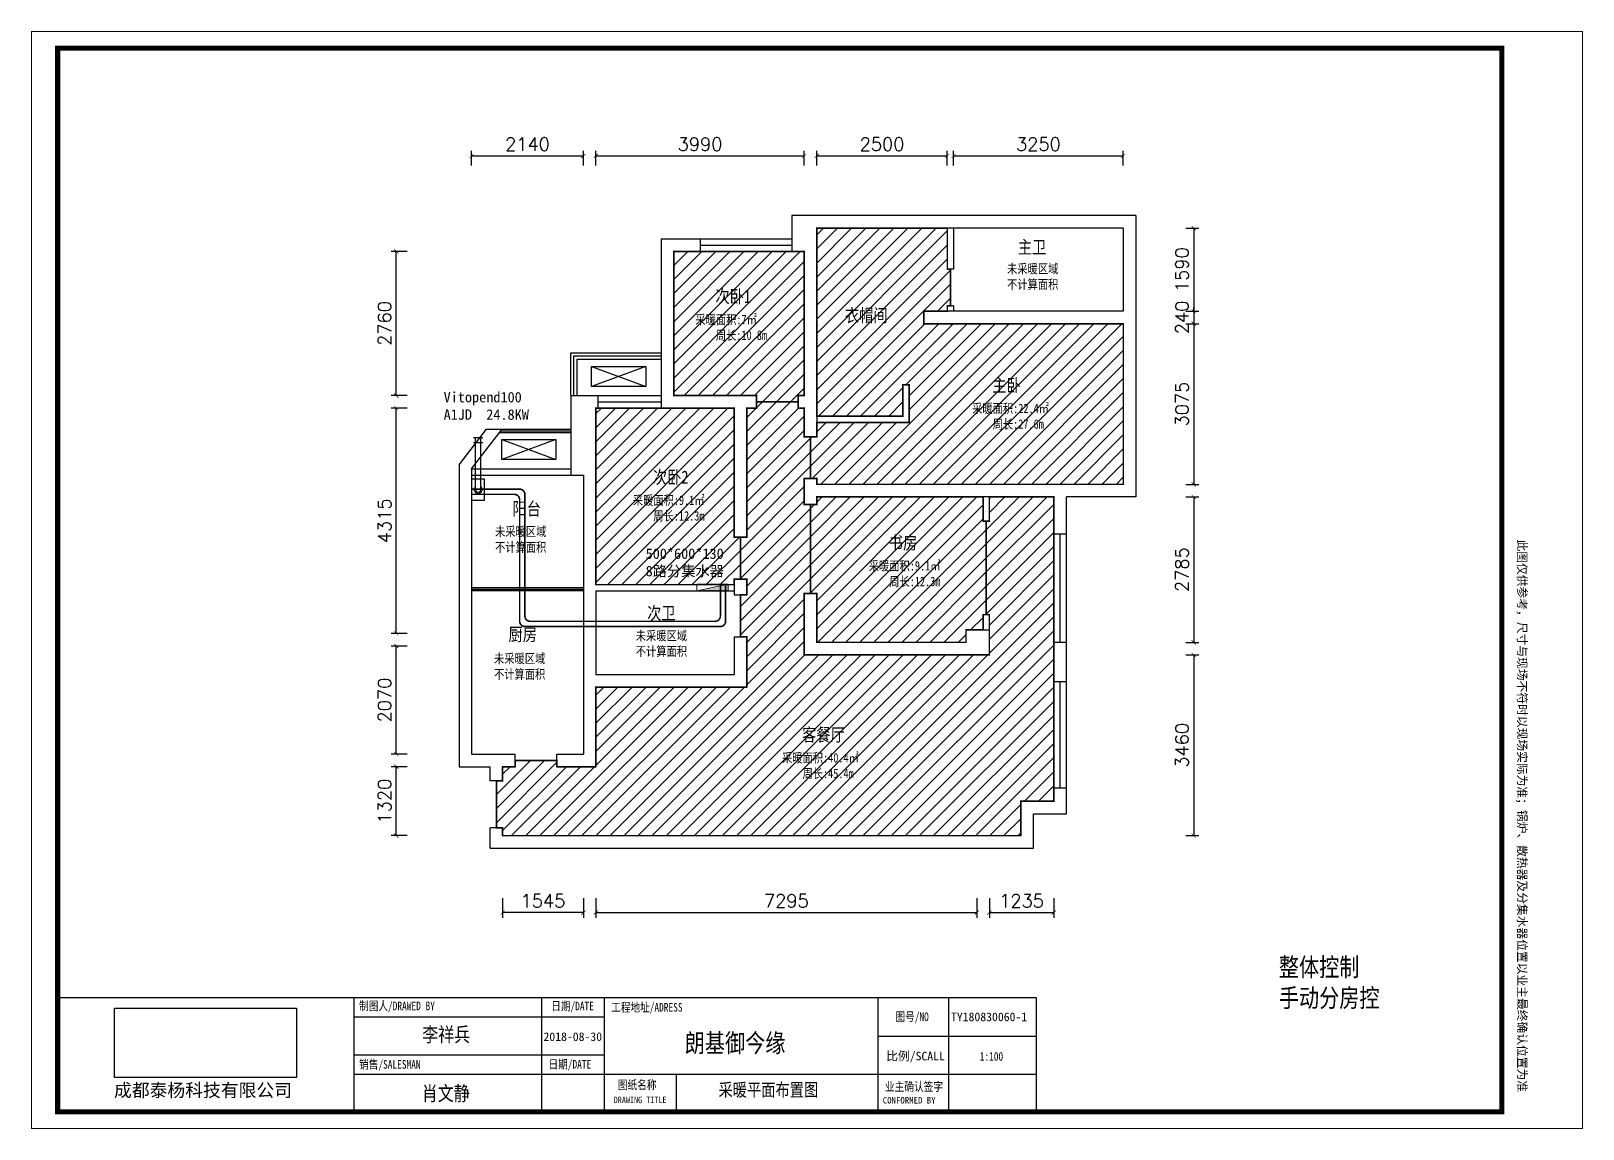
# Model space of a CAD drawing. Header units: millimetres. Extents: x -5096 to 255006, y -2833 to 77941.
# Drawn here: x 11856 to 41575, y 53968 to 74987 of the extents above; entities that cross this region are included whole.
import ezdxf

# ---------------------------------------------------------------- set-up
doc = ezdxf.new("R2010")
doc.units = ezdxf.units.MM
for name, color, linetype in [('PIPE-地暖', 1, 'Continuous'), ('主管', 1, 'Continuous'), ('墙体线', 8, 'Continuous'), ('边界保温带', 204, 'Continuous')]:
    doc.layers.add(name, color=color, linetype=linetype)
doc.layers.add('填充', color=7, linetype='Continuous', lineweight=9)
doc.layers.add('暖气片', color=1, linetype='Continuous', lineweight=5)
doc.styles.add('-宋体', font='', dxfattribs={"width": 0.8})
doc.styles.add('GS-标注', font='')
doc.styles.get("Standard").update_dxf_attribs({"font": 'txt', "bigfont": 'gbcbig.shx'})
doc.styles.add('宋体', font='simhei.ttf', dxfattribs={"width": 0.8})
doc.styles.get('-宋体').set_extended_font_data('SimSun')
doc.styles.get('GS-标注').set_extended_font_data('SimSun')
doc.dimstyles.get("Standard").update_dxf_attribs({"dimscale": 100, "dimtxt": 3.5, "dimasz": 1, "dimexe": 2.5, "dimexo": 3, "dimgap": 1.5, "dimtad": 1, "dimdec": 0, "dimzin": 0, "dimdsep": 46, "dimtxsty": 'Standard', "dimblk": 'ARCHTICK', "dimcen": 0.09, "dimadec": 0, "dimazin": 0, "dimtfac": 1, "dimtdec": 0, "dimtix": 1, "dimtmove": 2, "dimatfit": 3, "dimfxl": 0, "dimtolj": 1, "dimtzin": 0, "dimarcsym": 0})
picture_1 = doc.add_image_def('image1.png', size_in_pixel=(1086, 414))

msp = doc.modelspace()

# ---------------------------------------------------------------- texts
at = {"color": 0, "style": '-宋体'}
for s, insert, char_height, width, attachment_point in [('主卫', (30751.9, 70975.3), 250, 1005.731, 1), ('次卧1', (24961.9, 70031), 250, 1005.731, 1), ('采暖面积:7{\\fSimSun|b0|i0|c129|p2;㎡\\P    }周长:10.8m', (24577.6, 69554.3), 180, 2204.426, 1), ('衣帽间', (27441.4, 69669.5), 250, 1005.731, 1), ('主卧', (30261.5, 68329.9), 250, 1005.731, 1), ('采暖面积:22.4{\\fSimSun|b0|i0|c129|p2;㎡\\P    }周长:27.6m', (29877.2, 67853.2), 180, 2204.426, 1), ('次卧2', (23763.9, 66571.7), 250, 1005.731, 1), ('阳台', (21076.6, 65964.5), 250, 1005.731, 1), ('采暖面积:9.1{\\fSimSun|b0|i0|c129|p2;㎡\\P    }周长:12.3m', (23379.6, 66095.1), 180, 2204.426, 1), ('书房', (28282.2, 65316.3), 250, 1005.731, 1), ('采暖面积:9.1{\\fSimSun|b0|i0|c129|p2;㎡\\P    }周长:12.3m', (27897.9, 64839.6), 180, 2204.426, 1), ('次卫', (23653.7, 63967.6), 250, 1005.731, 1), ('厨房', (20999.6, 63562.8), 250, 1005.731, 1), ('客餐厅', (26621, 61641.1), 250, 1005.731, 1), ('采暖面积:40.4{\\fSimSun|b0|i0|c129|p2;㎡\\P    }周长:45.4m', (26236.7, 61164.4), 180, 2204.426, 1), ('整体控制\\P手动分房控', (35750.8, 57243.8), 353.57, 2291.072, 1), ('李祥兵', (19347.7, 55915), 280, 7286.855, 1), ('      朗基御今缘', (23219, 55790.2), 353.571, 10410.855, 1), ('肖文静', (19339.2, 54789.3), 280, 7286.855, 1), ('{\\fSimSun|b0|i0|c134|p2;图纸名称}', (23462.1, 54802.3), 165.471, 1583.895, 5), ('采暖平面布置图', (25020.7, 54842.5), 250, 7361.211, 1), ('{\\fSimSun|b0|i0|c134|p2;业主确认签字}', (28763.4, 54768.4), 165.471, 1583.895, 5), ('{\\fSimSun|b0|i0|c134|p2;DRAWING TITLE}', (23014.4, 54586.5), 124.104, 1853.924, 1), ('{\\fSimSun|b0|i0|c134|p2;\\W1;CONFORMED BY}', (28166, 54578.9), 124, 1853.924, 1)]:
    msp.add_mtext(s, dxfattribs=dict(at, insert=insert, char_height=char_height, width=width, attachment_point=attachment_point))
at = {"color": 6, "char_height": 180, "width": 1051.095, "attachment_point": 1, "style": '-宋体'}
for insert in [(30546.5, 70527.8), (20741.4, 65496.6), (23435.8, 63501.8), (20721.4, 63065.4)]:
    msp.add_mtext('未采暖区域\\P不计算面积', dxfattribs=dict(at, insert=insert))
at = {"color": 0, "ltscale": 10, "char_height": 165, "attachment_point": 1, "style": '宋体'}
for s, insert in [('{\\fSimSun|b0|i0|c134|p2; 制图人/DRAWED BY }', (18047.3, 56406.2)), ('{\\fSimSun|b0|i0|c134|p2; 日期/DATE\\P }', (21726.8, 56403)), ('{\\fSimSun|b0|i0|c134|p2;工程地址/ADRESS}', (22964.1, 56378.6)), ('{\\fSimSun|b0|i0|c134|p2; 图号/NO }', (28318.9, 56198.2)), ('{\\fSimSun|b0|i0|c134|p2;\\W1;TY180830060-1}', (29472.4, 56196.5)), ('{\\fSimSun|b0|i0|c134|p2;\\W1;2018-08-30}', (21668.9, 55817)), ('{\\fSimSun|b0|i0|c134|p2;销售/SALESMAN}', (18137.5, 55286.4)), ('{\\fSimSun|b0|i0|c134|p2; 日期/DATE\\P }', (21674.8, 55289.5)), ('{\\fSimSun|b0|i0|c134|p2;\\W1;比例/SCALL}', (28232.1, 55445.5)), ('{\\fSimSun|b0|i0|c134|p2;1:100}', (30022.9, 55440.2))]:
    msp.add_mtext(s, dxfattribs=dict(at, insert=insert))
at = {"color": 0, "linetype": 'ByBlock', "ltscale": 10, "insert": (13443.9, 54834.3), "char_height": 250, "width": 3916.3, "attachment_point": 1, "style": 'GS-标注'}
msp.add_mtext('成都泰杨科技有限公司', dxfattribs=at)
at = {"layer": 'PIPE-地暖', "color": 0, "insert": (23624.5, 65082.3), "char_height": 200, "width": 4601.156, "attachment_point": 1}
msp.add_mtext('{\\fSimSun|b0|i0|c134|p2;500*600*130\\P8路分集水器}', dxfattribs=at)
at = {"layer": '填充', "insert": (19756.5, 68078.4), "char_height": 200, "width": 1875.978, "attachment_point": 1}
msp.add_mtext('{\\fSimSun|b0|i0|c134|p2;\\C0;Vitopend100 A1JD  24.8KW}', dxfattribs=at)
at = {"layer": '填充', "color": 0, "insert": (40491.2, 65252.6), "char_height": 165, "width": 12285.642, "attachment_point": 1, "rotation": 270, "style": '-宋体'}
msp.add_mtext('{\\fSimSun|b0|i0|c134|p2;\\W1;此图仅供参考，尺寸与现场不符时以现场实际为准；锅炉、散热器及分集水器位置以业主最终确认位置为准}', dxfattribs=at)

# ---------------------------------------------------------------- blocks, each defined once
blk = doc.blocks.new('_ArchTick')
at = {"color": 0, "linetype": 'ByBlock', "const_width": 0.15}
blk.add_lwpolyline([(-0.5, -0.5), (0.5, 0.5)], dxfattribs=at)
blk = doc.blocks.new('*D2')
at = {"color": 8, "lineweight": -2}
for p, q in [((20292, 72414), (20292, 72697)), ((20292, 72597), (22432, 72597)), ((22432, 72414), (22432, 72697))]:
    blk.add_line(p, q, dxfattribs=at)
at = {"layer": 'Defpoints', "color": 0}
for p in [(22432, 72597), (20292, 72214), (22432, 72214)]:
    blk.add_point(p, dxfattribs=at)
at = {"color": 8, "lineweight": -2, "xscale": 80, "yscale": 80, "zscale": 80, "rotation": 180}
blk.add_blockref('_ArchTick', (20292, 72597), dxfattribs=at)
at = {"color": 8, "lineweight": -2, "xscale": 80, "yscale": 80, "zscale": 80}
blk.add_blockref('_ArchTick', (22432, 72597), dxfattribs=at)
at = {"color": 3, "insert": (21362, 72822), "char_height": 250, "attachment_point": 5}
blk.add_mtext('2140', dxfattribs=at)
blk = doc.blocks.new('*D3')
at = {"color": 8, "lineweight": -2}
for p, q in [((22672, 72414), (22672, 72697)), ((22672, 72597), (26662, 72597)), ((26662, 72414), (26662, 72697))]:
    blk.add_line(p, q, dxfattribs=at)
at = {"layer": 'Defpoints', "color": 0}
for p in [(26662, 72597), (22672, 72214), (26662, 72214)]:
    blk.add_point(p, dxfattribs=at)
at = {"color": 8, "lineweight": -2, "xscale": 80, "yscale": 80, "zscale": 80, "rotation": 180}
blk.add_blockref('_ArchTick', (22672, 72597), dxfattribs=at)
at = {"color": 8, "lineweight": -2, "xscale": 80, "yscale": 80, "zscale": 80}
blk.add_blockref('_ArchTick', (26662, 72597), dxfattribs=at)
at = {"color": 3, "insert": (24667, 72822), "char_height": 250, "attachment_point": 5}
blk.add_mtext('3990', dxfattribs=at)
blk = doc.blocks.new('*D4')
at = {"color": 8, "lineweight": -2}
for p, q in [((26902, 72414), (26902, 72697)), ((26902, 72597), (29402, 72597)), ((29402, 72414), (29402, 72697))]:
    blk.add_line(p, q, dxfattribs=at)
at = {"layer": 'Defpoints', "color": 0}
for p in [(29402, 72597), (26902, 72214), (29402, 72214)]:
    blk.add_point(p, dxfattribs=at)
at = {"color": 8, "lineweight": -2, "xscale": 80, "yscale": 80, "zscale": 80, "rotation": 180}
blk.add_blockref('_ArchTick', (26902, 72597), dxfattribs=at)
at = {"color": 8, "lineweight": -2, "xscale": 80, "yscale": 80, "zscale": 80}
blk.add_blockref('_ArchTick', (29402, 72597), dxfattribs=at)
at = {"color": 3, "insert": (28152, 72822), "char_height": 250, "attachment_point": 5}
blk.add_mtext('2500', dxfattribs=at)
blk = doc.blocks.new('*D5')
at = {"color": 8, "lineweight": -2}
for p, q in [((29522, 72414), (29522, 72697)), ((29522, 72597), (32772, 72597)), ((32772, 72414), (32772, 72697))]:
    blk.add_line(p, q, dxfattribs=at)
at = {"layer": 'Defpoints', "color": 0}
for p in [(32772, 72597), (29522, 72214), (32772, 72214)]:
    blk.add_point(p, dxfattribs=at)
at = {"color": 8, "lineweight": -2, "xscale": 80, "yscale": 80, "zscale": 80, "rotation": 180}
blk.add_blockref('_ArchTick', (29522, 72597), dxfattribs=at)
at = {"color": 8, "lineweight": -2, "xscale": 80, "yscale": 80, "zscale": 80}
blk.add_blockref('_ArchTick', (32772, 72597), dxfattribs=at)
at = {"color": 3, "insert": (31147, 72822), "char_height": 250, "attachment_point": 5}
blk.add_mtext('3250', dxfattribs=at)
blk = doc.blocks.new('*D6')
at = {"color": 8, "lineweight": -2}
for p, q in [((33972, 71214), (34221, 71214)), ((34121, 71214), (34121, 69624)), ((33972, 69624), (34221, 69624))]:
    blk.add_line(p, q, dxfattribs=at)
at = {"layer": 'Defpoints', "color": 0}
for p in [(33772, 71214), (33772, 69624), (34121, 69624)]:
    blk.add_point(p, dxfattribs=at)
at = {"color": 8, "lineweight": -2, "xscale": 80, "yscale": 80, "zscale": 80}
for p, rotation in [((34121, 71214), 90), ((34121, 69624), 270)]:
    blk.add_blockref('_ArchTick', p, dxfattribs=dict(at, rotation=rotation))
at = {"color": 3, "insert": (33896, 70419), "char_height": 250, "attachment_point": 5, "rotation": 90}
blk.add_mtext('1590', dxfattribs=at)
blk = doc.blocks.new('*D7')
at = {"color": 8, "lineweight": -2}
for p, q in [((33972, 69624), (34221, 69624)), ((34121, 69624), (34121, 69704)), ((34121, 69624), (34121, 69384)), ((33972, 69384), (34221, 69384)), ((34121, 69384), (34121, 69304))]:
    blk.add_line(p, q, dxfattribs=at)
at = {"layer": 'Defpoints', "color": 0}
for p in [(33772, 69624), (33772, 69384), (34121, 69384)]:
    blk.add_point(p, dxfattribs=at)
at = {"color": 8, "lineweight": -2, "xscale": 80, "yscale": 80, "zscale": 80}
for p, rotation in [((34121, 69624), 270), ((34121, 69384), 90)]:
    blk.add_blockref('_ArchTick', p, dxfattribs=dict(at, rotation=rotation))
at = {"color": 3, "insert": (33896, 69504), "char_height": 250, "attachment_point": 5, "rotation": 90}
blk.add_mtext('240', dxfattribs=at)
blk = doc.blocks.new('*D8')
at = {"color": 8, "lineweight": -2}
for p, q in [((33972, 69384), (34221, 69384)), ((34121, 69384), (34121, 66309)), ((33972, 66309), (34221, 66309))]:
    blk.add_line(p, q, dxfattribs=at)
at = {"layer": 'Defpoints', "color": 0}
for p in [(33772, 69384), (33772, 66309), (34121, 66309)]:
    blk.add_point(p, dxfattribs=at)
at = {"color": 8, "lineweight": -2, "xscale": 80, "yscale": 80, "zscale": 80}
for p, rotation in [((34121, 69384), 90), ((34121, 66309), 270)]:
    blk.add_blockref('_ArchTick', p, dxfattribs=dict(at, rotation=rotation))
at = {"color": 3, "insert": (33896, 67846), "char_height": 250, "attachment_point": 5, "rotation": 90}
blk.add_mtext('3075', dxfattribs=at)
blk = doc.blocks.new('*D9')
at = {"color": 8, "lineweight": -2}
for p, q in [((33972, 66069), (34221, 66069)), ((34121, 66069), (34121, 63284)), ((33972, 63284), (34221, 63284))]:
    blk.add_line(p, q, dxfattribs=at)
at = {"layer": 'Defpoints', "color": 0}
for p in [(33772, 66069), (33772, 63284), (34121, 63284)]:
    blk.add_point(p, dxfattribs=at)
at = {"color": 8, "lineweight": -2, "xscale": 80, "yscale": 80, "zscale": 80}
for p, rotation in [((34121, 66069), 90), ((34121, 63284), 270)]:
    blk.add_blockref('_ArchTick', p, dxfattribs=dict(at, rotation=rotation))
at = {"color": 3, "insert": (33896, 64676), "char_height": 250, "attachment_point": 5, "rotation": 90}
blk.add_mtext('2785', dxfattribs=at)
blk = doc.blocks.new('*D10')
at = {"color": 8, "lineweight": -2}
for p, q in [((33972, 63044), (34221, 63044)), ((34121, 63044), (34121, 59584)), ((33972, 59584), (34221, 59584))]:
    blk.add_line(p, q, dxfattribs=at)
at = {"layer": 'Defpoints', "color": 0}
for p in [(33772, 63044), (33772, 59584), (34121, 59584)]:
    blk.add_point(p, dxfattribs=at)
at = {"color": 8, "lineweight": -2, "xscale": 80, "yscale": 80, "zscale": 80}
for p, rotation in [((34121, 63044), 90), ((34121, 59584), 270)]:
    blk.add_blockref('_ArchTick', p, dxfattribs=dict(at, rotation=rotation))
at = {"color": 3, "insert": (33896, 61314), "char_height": 250, "attachment_point": 5, "rotation": 90}
blk.add_mtext('3460', dxfattribs=at)
blk = doc.blocks.new('*D12')
at = {"color": 8, "lineweight": -2}
for p, q in [((22672, 58384), (22672, 58011)), ((29967, 58384), (29967, 58011)), ((22672, 58111), (29967, 58111))]:
    blk.add_line(p, q, dxfattribs=at)
at = {"layer": 'Defpoints', "color": 0}
for p in [(22672, 58584), (29967, 58584), (29967, 58111)]:
    blk.add_point(p, dxfattribs=at)
at = {"color": 8, "lineweight": -2, "xscale": 80, "yscale": 80, "zscale": 80, "rotation": 180}
blk.add_blockref('_ArchTick', (22672, 58111), dxfattribs=at)
at = {"color": 8, "lineweight": -2, "xscale": 80, "yscale": 80, "zscale": 80}
blk.add_blockref('_ArchTick', (29967, 58111), dxfattribs=at)
at = {"color": 3, "insert": (26319, 58336), "char_height": 250, "attachment_point": 5}
blk.add_mtext('7295', dxfattribs=at)
blk = doc.blocks.new('*D13')
at = {"color": 8, "lineweight": -2}
for p, q in [((30207, 58384), (30207, 58011)), ((31442, 58384), (31442, 58011)), ((30207, 58111), (31442, 58111))]:
    blk.add_line(p, q, dxfattribs=at)
at = {"layer": 'Defpoints', "color": 0}
for p in [(30207, 58584), (31442, 58584), (31442, 58111)]:
    blk.add_point(p, dxfattribs=at)
at = {"color": 8, "lineweight": -2, "xscale": 80, "yscale": 80, "zscale": 80, "rotation": 180}
blk.add_blockref('_ArchTick', (30207, 58111), dxfattribs=at)
at = {"color": 8, "lineweight": -2, "xscale": 80, "yscale": 80, "zscale": 80}
blk.add_blockref('_ArchTick', (31442, 58111), dxfattribs=at)
at = {"color": 3, "insert": (30824, 58336), "char_height": 250, "attachment_point": 5}
blk.add_mtext('1235', dxfattribs=at)
blk = doc.blocks.new('*D14')
at = {"color": 8, "lineweight": -2}
for p, q in [((20887, 58384), (20887, 58011)), ((22432, 58384), (22432, 58011)), ((22432, 58111), (20887, 58111))]:
    blk.add_line(p, q, dxfattribs=at)
at = {"layer": 'Defpoints', "color": 0}
for p in [(20887, 58584), (22432, 58584), (20887, 58111)]:
    blk.add_point(p, dxfattribs=at)
at = {"color": 8, "lineweight": -2, "xscale": 80, "yscale": 80, "zscale": 80, "rotation": 180}
blk.add_blockref('_ArchTick', (20887, 58111), dxfattribs=at)
at = {"color": 8, "lineweight": -2, "xscale": 80, "yscale": 80, "zscale": 80}
blk.add_blockref('_ArchTick', (22432, 58111), dxfattribs=at)
at = {"color": 3, "insert": (21659, 58336), "char_height": 250, "attachment_point": 5}
blk.add_mtext('1545', dxfattribs=at)
blk = doc.blocks.new('*D15')
at = {"color": 8, "lineweight": -2}
for p, q in [((19058, 60904), (18750, 60904)), ((18850, 59584), (18850, 60904)), ((19058, 59584), (18750, 59584))]:
    blk.add_line(p, q, dxfattribs=at)
at = {"layer": 'Defpoints', "color": 0}
for p in [(18850, 60904), (19258, 60904), (19258, 59584)]:
    blk.add_point(p, dxfattribs=at)
at = {"color": 8, "lineweight": -2, "xscale": 80, "yscale": 80, "zscale": 80}
for p, rotation in [((18850, 60904), 90), ((18850, 59584), 270)]:
    blk.add_blockref('_ArchTick', p, dxfattribs=dict(at, rotation=rotation))
at = {"color": 3, "insert": (18625, 60244), "char_height": 250, "attachment_point": 5, "rotation": 90}
blk.add_mtext('1320', dxfattribs=at)
blk = doc.blocks.new('*D16')
at = {"color": 8, "lineweight": -2}
for p, q in [((19058, 63214), (18750, 63214)), ((18850, 61144), (18850, 63214)), ((19058, 61144), (18750, 61144))]:
    blk.add_line(p, q, dxfattribs=at)
at = {"layer": 'Defpoints', "color": 0}
for p in [(18850, 63214), (19258, 63214), (19258, 61144)]:
    blk.add_point(p, dxfattribs=at)
at = {"color": 8, "lineweight": -2, "xscale": 80, "yscale": 80, "zscale": 80}
for p, rotation in [((18850, 63214), 90), ((18850, 61144), 270)]:
    blk.add_blockref('_ArchTick', p, dxfattribs=dict(at, rotation=rotation))
at = {"color": 3, "insert": (18625, 62179), "char_height": 250, "attachment_point": 5, "rotation": 90}
blk.add_mtext('2070', dxfattribs=at)
blk = doc.blocks.new('*D17')
at = {"color": 8, "lineweight": -2}
for p, q in [((19058, 67769), (18750, 67769)), ((18850, 63454), (18850, 67769)), ((19058, 63454), (18750, 63454))]:
    blk.add_line(p, q, dxfattribs=at)
at = {"layer": 'Defpoints', "color": 0}
for p in [(18850, 67769), (19258, 67769), (19258, 63454)]:
    blk.add_point(p, dxfattribs=at)
at = {"color": 8, "lineweight": -2, "xscale": 80, "yscale": 80, "zscale": 80}
for p, rotation in [((18850, 67769), 90), ((18850, 63454), 270)]:
    blk.add_blockref('_ArchTick', p, dxfattribs=dict(at, rotation=rotation))
at = {"color": 3, "insert": (18625, 65611), "char_height": 250, "attachment_point": 5, "rotation": 90}
blk.add_mtext('4315', dxfattribs=at)
blk = doc.blocks.new('*D18')
at = {"color": 8, "lineweight": -2}
for p, q in [((19058, 70769), (18750, 70769)), ((18850, 68009), (18850, 70769)), ((19058, 68009), (18750, 68009))]:
    blk.add_line(p, q, dxfattribs=at)
at = {"layer": 'Defpoints', "color": 0}
for p in [(18850, 70769), (19258, 70769), (19258, 68009)]:
    blk.add_point(p, dxfattribs=at)
at = {"color": 8, "lineweight": -2, "xscale": 80, "yscale": 80, "zscale": 80}
for p, rotation in [((18850, 70769), 90), ((18850, 68009), 270)]:
    blk.add_blockref('_ArchTick', p, dxfattribs=dict(at, rotation=rotation))
at = {"color": 3, "insert": (18625, 69389), "char_height": 250, "attachment_point": 5, "rotation": 90}
blk.add_mtext('2760', dxfattribs=at)
blk = doc.blocks.new('SDFSAF')
at = {"color": 1}
for p, q in [((59052, 143220), (59052, 143399)), ((60052, 143359), (59052, 143359)), ((60052, 143259), (59052, 143259)), ((59152, 143220), (59152, 143399))]:
    blk.add_line(p, q, dxfattribs=at)
for radius, start, end in [(75, 221.8103, 138.1897), (50, 270, 90)]:
    blk.add_arc((60052, 143309), radius, start, end, dxfattribs=at)
at = {"layer": '主管'}
blk.add_lwpolyline([(59852, 143434), (59852, 143184), (60252, 143184), (60252, 143434)], close=True, dxfattribs=at)
blk = doc.blocks.new('A$C2DB001EC')
at = {"layer": '暖气片'}
blk.add_hatch(color=1, dxfattribs=at).paths.add_polyline_path([(600, 0), (600, 130), (0, 0)])
at = {"layer": 'PIPE-地暖'}
for p, q in [((0, 0), (100, 0)), ((100, 0), (600, 0))]:
    blk.add_line(p, q, dxfattribs=at)
for p in [(129, 0), (159, 0), (188, 0), (218, 0), (247, 0), (276, 0), (306, 0), (335, 0), (365, 0), (394, 0), (424, 0), (453, 0), (482, 0), (512, 0), (541, 0), (571, 0)]:
    blk.add_point(p, dxfattribs=at)
at = {"layer": '暖气片', "color": 1}
blk.add_line((0, 0), (600, 130), dxfattribs=at)
blk.add_lwpolyline([(0, 0), (600, 0), (600, 130), (0, 130)], close=True, dxfattribs=at)

# ---------------------------------------------------------------- dimensions: what is measured, and where the dimension line sits
for base, p1, p2, picture, middle in [((22432, 72597.1), (20292, 72213.6), (22432, 72213.6), '*D2', (21362, 72822.1)), ((26662, 72597.1), (22672, 72213.6), (26662, 72213.6), '*D3', (24667, 72822.1)), ((29402, 72597.1), (26902, 72213.6), (29402, 72213.6), '*D4', (28152, 72822.1)), ((32772, 72597.1), (29522, 72213.6), (32772, 72213.6), '*D5', (31147, 72822.1)), ((20887, 58111.5), (22432, 58583.6), (20887, 58583.6), '*D14', (21659.5, 58336.5)), ((29967, 58111.5), (22672, 58583.6), (29967, 58583.6), '*D12', (26319.5, 58336.5)), ((31442, 58111.5), (30207, 58583.6), (31442, 58583.6), '*D13', (30824.5, 58336.5))]:
    dim = msp.add_linear_dim(base=base, p1=p1, p2=p2, dimstyle='Standard', override={"dimtxt": 2.5, "dimasz": 0.8, "dimexe": 1, "dimexo": 2, "dimgap": 1, "dimzin": 8, "dimdsep": 44, "dimcen": 0, "dimclrd": 8, "dimclre": 8, "dimclrt": 3, "dimfxl": 3, "dimtolj": 0, "dimtzin": 8})
    dim.commit()
    dim.dimension.update_dxf_attribs({"geometry": picture, "text_midpoint": middle})
for base, p1, p2, picture, middle in [((34120.8, 69623.6), (33772, 71213.6), (33772, 69623.6), '*D6', (33895.8, 70418.6)), ((18849.6, 70768.6), (19258.3, 68008.6), (19258.3, 70768.6), '*D18', (18624.6, 69388.6)), ((34120.8, 69383.6), (33772, 69623.6), (33772, 69383.6), '*D7', (33895.8, 69503.6)), ((34120.8, 66308.6), (33772, 69383.6), (33772, 66308.6), '*D8', (33895.8, 67846.1)), ((18849.6, 67768.6), (19258.3, 63453.6), (19258.3, 67768.6), '*D17', (18624.6, 65611.1)), ((34120.8, 63283.6), (33772, 66068.6), (33772, 63283.6), '*D9', (33895.8, 64676.1)), ((18849.6, 63213.6), (19258.3, 61143.6), (19258.3, 63213.6), '*D16', (18624.6, 62178.6)), ((34120.8, 59583.6), (33772, 63043.6), (33772, 59583.6), '*D10', (33895.8, 61313.6)), ((18849.6, 60903.6), (19258.3, 59583.6), (19258.3, 60903.6), '*D15', (18624.6, 60243.6))]:
    dim = msp.add_linear_dim(base=base, p1=p1, p2=p2, angle=90, dimstyle='Standard', override={"dimtxt": 2.5, "dimasz": 0.8, "dimexe": 1, "dimexo": 2, "dimgap": 1, "dimzin": 8, "dimdsep": 44, "dimcen": 0, "dimclrd": 8, "dimclre": 8, "dimclrt": 3, "dimfxl": 3, "dimtolj": 0, "dimtzin": 8})
    dim.commit()
    dim.dimension.update_dxf_attribs({"geometry": picture, "text_midpoint": middle})

# ---------------------------------------------------------------- hatches: boundary and pattern name
at = {"layer": 'PIPE-地暖'}
h = msp.add_hatch(dxfattribs=at)
h.set_pattern_fill('ANSI31', color=3, scale=60, style=0)
h.paths.add_polyline_path([(32772, 69383.6), (28950.5, 69383.6), (28950.5, 69623.6), (29402, 69623.6), (29402, 69727.6), (29462, 69727.6), (29462, 70427.6), (29402, 70427.6), (29402, 71213.6), (26902, 71213.6), (26902, 67613.6), (28552, 67613.6), (28552, 68213.6), (28672, 68213.6), (28672, 67493.6), (26902, 67493.6), (26902, 67219.6), (26782, 67219.6), (26782, 66419.6), (26902, 66419.6), (26902, 66308.6), (32772, 66308.6)])
h.paths.add_polyline_path([(29832.2, 67898.2), (31434.2, 67898.2), (31434.2, 67249.2), (29832.2, 67249.2)], flags=24)
h.paths.add_polyline_path([(30199, 68392.4), (30859.6, 68392.4), (30859.6, 67945.2), (30199, 67945.2)], flags=24)
h.paths.add_polyline_path([(27378.9, 69732), (28318.4, 69732), (28318.4, 69277.8), (27378.9, 69277.8)], flags=24)
h = msp.add_hatch(dxfattribs=at)
h.set_pattern_fill('ANSI31', color=4, scale=60, style=0)
h.paths.add_polyline_path([(26662, 70768.6), (26422, 70768.6), (24674.4, 70768.6), (24162, 70768.6), (24162, 68008.6), (25747.6, 68008.6), (25747.6, 67888.6), (26547.6, 67888.6), (26547.6, 68008.6), (26662, 68008.6)])
h.paths.add_polyline_path([(24532.6, 69599.3), (26055.4, 69599.3), (26055.4, 68950.3), (24532.6, 68950.3)], flags=24)
h.paths.add_polyline_path([(24899.4, 70093.5), (25687.8, 70093.5), (25687.8, 69642.1), (24899.4, 69642.1)], flags=24)
h = msp.add_hatch(dxfattribs=at)
h.set_pattern_fill('ANSI31', color=256, scale=60, style=0)
h.paths.add_polyline_path([(31442, 62529), (31442, 63283.6), (31442, 65352.7), (31442, 66068.6), (30207, 66068.6), (30207, 65602.7), (30147, 65602.7), (30147, 63814.2), (30207, 63814.2), (30207, 63043.6), (26662, 63043.6), (26662, 64218.1), (26782, 64218.1), (26782, 65920.1), (26662, 65920.1), (26662, 66419.6), (26782, 66419.6), (26782, 67219.6), (26662, 67219.6), (26662, 67768.6), (26547.6, 67768.6), (26547.6, 67888.6), (25747.6, 67888.6), (25747.6, 67768.6), (25562, 67768.6), (25562, 65296.2), (25442, 65296.2), (25442, 64496.2), (25562, 64496.2), (25562, 64191.6), (25442, 64191.6), (25442, 63391.6), (25562, 63391.6), (25562, 62428.6), (22672, 62428.6), (22672, 60903.6), (21925.5, 60903.6), (21925.5, 61023.6), (21125.5, 61023.6), (21125.5, 60903.6), (20887, 60903.6), (20887, 60633.1), (20767, 60633.1), (20767, 59733.1), (20887, 59733.1), (20887, 59583.6), (30812, 59583.6), (30812, 60243.6), (31442, 60243.6), (31442, 60499.4)])
h.paths.add_polyline_path([(26191.7, 61209.4), (27793.7, 61209.4), (27793.7, 60560.4), (26191.7, 60560.4)], flags=24)
h.paths.add_polyline_path([(26558.5, 61703.6), (27509.1, 61703.6), (27509.1, 61249.4), (26558.5, 61249.4)], flags=24)
h = msp.add_hatch(dxfattribs=at)
h.set_pattern_fill('ANSI31', color=5, scale=60, style=0)
h.paths.add_polyline_path([(25322, 67768.6), (23922, 67768.6), (22718.3, 67768.6), (22672, 67768.6), (22672, 64388.6), (25322, 64388.6), (25322, 64496.2), (25442, 64496.2), (25442, 65296.2), (25322, 65296.2)])
h.paths.add_polyline_path([(23334.6, 66140.1), (24857.4, 66140.1), (24857.4, 65491.1), (23334.6, 65491.1)], flags=24)
h.paths.add_polyline_path([(23701.4, 66634.2), (24500.9, 66634.2), (24500.9, 66182.9), (23701.4, 66182.9)], flags=24)
h = msp.add_hatch(dxfattribs=at)
h.set_pattern_fill('ANSI31', color=2, scale=60, style=0)
h.paths.add_polyline_path([(30147, 65602.7), (30087, 65602.7), (30087, 66068.6), (26902, 66068.6), (26902, 65920.1), (26782, 65920.1), (26782, 64218.1), (26902, 64218.1), (26902, 63283.6), (29760.1, 63283.6), (29760.1, 63523.6), (30087, 63523.6), (30087, 63814.2), (30147, 63814.2)])
h.paths.add_polyline_path([(27852.9, 64884.6), (29375.7, 64884.6), (29375.7, 64235.6), (27852.9, 64235.6)], flags=24)
h.paths.add_polyline_path([(28219.7, 65378.8), (28876.9, 65378.8), (28876.9, 64924.6), (28219.7, 64924.6)], flags=24)

# ---------------------------------------------------------------- linework, layer by layer
for p, q in [((33012, 71453.6), (26422, 71453.6)), ((26422, 71453.6), (26422, 70768.6)), ((33012, 71453.6), (33012, 66068.6)), ((26902, 71213.6), (26902, 67219.6)), ((32772, 71213.6), (26902, 71213.6)), ((29402, 71213.6), (29402, 70427.6)), ((29522, 71213.6), (29522, 70427.6)), ((32772, 71213.6), (32772, 69623.6)), ((23922, 71008.6), (24674.4, 71008.6)), ((23922, 71008.6), (23922, 67768.6)), ((24162, 70768.6), (24674.4, 70768.6)), ((24162, 70768.6), (24162, 68008.6)), ((24674.4, 70768.6), (24674.4, 71008.6)), ((26422, 70768.6), (26662, 70768.6)), ((26662, 70768.6), (26662, 68008.6)), ((29522, 70427.6), (29402, 70427.6)), ((32772, 69623.6), (28950.5, 69623.6)), ((28950.5, 69383.6), (28950.5, 69623.6)), ((29522, 69727.6), (29402, 69727.6)), ((29402, 69727.6), (29402, 69623.6)), ((29522, 69727.6), (29522, 69623.6)), ((32772, 69383.6), (28950.5, 69383.6)), ((32772, 69383.6), (32772, 66308.6)), ((28552, 68213.6), (28552, 67613.6)), ((28672, 68213.6), (28552, 68213.6)), ((28672, 68213.6), (28672, 67493.6)), ((22192, 68008.6), (22192, 66483.6)), ((22192, 68008.6), (22718.3, 68008.6)), ((22672, 67768.6), (22672, 64388.6)), ((22672, 67768.6), (22718.3, 67768.6)), ((22718.3, 67768.6), (22718.3, 68008.6)), ((23922, 67768.6), (25322, 67768.6)), ((24162, 68008.6), (25747.6, 68008.6)), ((25322, 67768.6), (25322, 65296.2)), ((25562, 67768.6), (25562, 65296.2)), ((25562, 67768.6), (25747.6, 67768.6)), ((25747.6, 67768.6), (25747.6, 68008.6)), ((26547.6, 67768.6), (26547.6, 68008.6)), ((26547.6, 68008.6), (26662, 68008.6)), ((26547.6, 67768.6), (26662, 67768.6)), ((26662, 67768.6), (26662, 67219.6)), ((28552, 67613.6), (26902, 67613.6)), ((28672, 67493.6), (26902, 67493.6)), ((20052, 66685.6), (20576.5, 67363.6)), ((20292, 66603.6), (20879.9, 67363.6)), ((20576.5, 67363.6), (20879.9, 67363.6)), ((26902, 67219.6), (26662, 67219.6)), ((20052, 66685.6), (20052, 60903.6)), ((20292, 66603.6), (20292, 61143.6)), ((20292, 66603.6), (22192, 66603.6)), ((20292, 66483.6), (22432, 66483.6)), ((22432, 66483.6), (22432, 61143.6)), ((26902, 66419.6), (26662, 66419.6)), ((26662, 66419.6), (26662, 65920.1)), ((26902, 66419.6), (26902, 66308.6)), ((32772, 66308.6), (26902, 66308.6)), ((26902, 66068.6), (26902, 65920.1)), ((31442, 66068.6), (26902, 66068.6)), ((30087, 65602.7), (30087, 66068.6)), ((30207, 65602.7), (30207, 66068.6)), ((31442, 65352.7), (31442, 66068.6)), ((33012, 66068.6), (31682, 66068.6)), ((31682, 65352.7), (31682, 66068.6)), ((26902, 65920.1), (26662, 65920.1)), ((30207, 65602.7), (30087, 65602.7)), ((25322, 65296.2), (25562, 65296.2)), ((31682, 65352.7), (31442, 65352.7)), ((25322, 64496.2), (25562, 64496.2)), ((25322, 64496.2), (25322, 64191.6)), ((25562, 64496.2), (25562, 64191.6)), ((22672, 64388.6), (25322, 64388.6)), ((22672, 64268.6), (25322, 64268.6)), ((22672, 64268.6), (22672, 62668.6)), ((26902, 64218.1), (26662, 64218.1)), ((26662, 64218.1), (26662, 63043.6)), ((26902, 64218.1), (26902, 63283.6)), ((25322, 64191.6), (25562, 64191.6)), ((30087, 63523.6), (30087, 63814.2)), ((30087, 63814.2), (30207, 63814.2)), ((30207, 63043.6), (30207, 63814.2)), ((25322, 63391.6), (25562, 63391.6)), ((25322, 63391.6), (25322, 62668.6)), ((25562, 63391.6), (25562, 62428.6)), ((30087, 63523.6), (29760.1, 63523.6)), ((29760.1, 63283.6), (29760.1, 63523.6)), ((30087, 63523.6), (30207, 63523.6)), ((30207, 63043.6), (26662, 63043.6)), ((29760.1, 63283.6), (26902, 63283.6)), ((31682, 63283.6), (31442, 63283.6)), ((31442, 62529), (31442, 63283.6)), ((31682, 62529), (31682, 63283.6)), ((22672, 62668.6), (25322, 62668.6)), ((22672, 62428.6), (25562, 62428.6)), ((22672, 62428.6), (22672, 60903.6)), ((31682, 62529), (31442, 62529)), ((20292, 61143.6), (21125.5, 61143.6)), ((21125.5, 60903.6), (21125.5, 61143.6)), ((21925.5, 60903.6), (21925.5, 61143.6)), ((21925.5, 61143.6), (22432, 61143.6)), ((20052, 60903.6), (20647, 60903.6)), ((20647, 60633.1), (20647, 60903.6)), ((20887, 60633.1), (20647, 60633.1)), ((20887, 60903.6), (21125.5, 60903.6)), ((20887, 60633.1), (20887, 60903.6)), ((21925.5, 60903.6), (22672, 60903.6)), ((31442, 60243.6), (31442, 60499.4)), ((31442, 60499.4), (31682, 60499.4)), ((31682, 60003.6), (31682, 60499.4)), ((30812, 60243.6), (31442, 60243.6)), ((30812, 59583.6), (30812, 60243.6)), ((31052, 59343.6), (31052, 60003.6)), ((31052, 60003.6), (31682, 60003.6)), ((20647, 59343.6), (20647, 59733.1)), ((20887, 59733.1), (20647, 59733.1)), ((20887, 59583.6), (20887, 59733.1)), ((20887, 59583.6), (30812, 59583.6)), ((20647, 59343.6), (31052, 59343.6))]:
    msp.add_line(p, q)
at = {"color": 251}
for p, q in [((24674.4, 71008.6), (26422, 71008.6)), ((24674.4, 70888.6), (26422, 70888.6)), ((24674.4, 70768.6), (26422, 70768.6)), ((29462, 69727.6), (29462, 70427.6)), ((22192, 68008.6), (22192, 68828.6)), ((22192, 68828.6), (23922, 68828.6)), ((22252, 68008.6), (22252, 68768.6)), ((22252, 68768.6), (23922, 68768.6)), ((22312, 68008.6), (22312, 68708.6)), ((22312, 68708.6), (23922, 68708.6)), ((22590.5, 68566.8), (23628, 68182.6)), ((23628, 68566.8), (22590.5, 68182.6)), ((22718.3, 68008.6), (23922, 68008.6)), ((22718.3, 67888.6), (23922, 67888.6)), ((22718.3, 67768.6), (23922, 67768.6)), ((25747.6, 67888.6), (26547.6, 67888.6)), ((20833.5, 67303.6), (22192, 67303.6)), ((20856.7, 67333.6), (22192, 67333.6)), ((20868.2, 67169.5), (21905.7, 66785.3)), ((21905.7, 67169.5), (20868.2, 66785.3)), ((20879.9, 67363.6), (22192, 67363.6)), ((26782, 66419.6), (26782, 67219.6)), ((26782, 64218.1), (26782, 65920.1)), ((30147, 63814.2), (30147, 65602.7)), ((25442, 64496.2), (25442, 65296.2)), ((31442, 63283.6), (31442, 65352.7)), ((31562, 63283.6), (31562, 65352.7)), ((31682, 63283.6), (31682, 65352.7)), ((22432, 64328.6), (20292, 64328.6)), ((22432, 64298.6), (20292, 64298.6)), ((22432, 64268.6), (20292, 64268.6)), ((25442, 63391.6), (25442, 64191.6)), ((31442, 60499.4), (31442, 62529)), ((31562, 60499.4), (31562, 62529)), ((31682, 60499.4), (31682, 62529)), ((21125.5, 61023.6), (21925.5, 61023.6)), ((20767, 59733.1), (20767, 60633.1))]:
    msp.add_line(p, q, dxfattribs=at)
at = {"color": 0, "const_width": 100}
msp.add_lwpolyline([(40020.5, 74659.6), (40020.5, 54295.8), (12365.1, 54295.8), (12365.1, 74659.6), (40020.5, 74659.6)], dxfattribs=at)
at = {"color": 251}
for points in [[(22590.5, 68566.8), (23628, 68566.8), (23628, 68182.6), (22590.5, 68182.6)], [(20868.2, 67169.5), (21905.7, 67169.5), (21905.7, 66785.3), (20868.2, 66785.3)]]:
    msp.add_lwpolyline(points, close=True, dxfattribs=at)
at = {"layer": 'PIPE-地暖', "color": 5, "const_width": 30}
msp.add_lwpolyline([(25056.5, 64398.6), (25056.5, 63787.3, -0.4142136), (24956.5, 63687.3), (21412.4, 63687.3, -0.4142136), (21312.4, 63787.3), (21312.4, 66117.1, 0.4142136), (21212.4, 66217.1), (20292, 66217.1)], format="xyb", dxfattribs=at)
at = {"layer": 'PIPE-地暖', "const_width": 30}
msp.add_lwpolyline([(20292, 66117.1), (21112.4, 66117.1, -0.4142136), (21212.4, 66017.1), (21212.4, 63687.3, 0.4142136), (21312.4, 63587.3), (25056.5, 63587.3, 0.4142136), (25156.5, 63687.3), (25156.5, 64398.6)], format="xyb", dxfattribs=at)
at = {"layer": '填充', "color": 0, "const_width": 19.1}
msp.add_lwpolyline([(11865.1, 74977.7), (41565.1, 74977.7), (41565.1, 53977.7), (11865.1, 53977.7)], close=True, dxfattribs=at)
at = {"layer": '墙体线', "color": 8}
for p, q in [((12365.1, 56484.6), (31106, 56484.6)), ((18039, 56484.6), (18039, 54278.3)), ((21633.7, 56484.6), (21633.7, 54284.6)), ((22833.7, 56484.6), (22833.7, 54284.6)), ((28072.9, 56484.6), (28072.9, 54277.6)), ((29426.5, 56484.6), (29426.5, 54308.9)), ((31106, 56484.6), (31106, 54284.6)), ((18039, 56114.6), (22833.7, 56114.6)), ((28072.9, 55743.3), (31106, 55743.3)), ((18039, 55384.6), (22833.7, 55384.6)), ((18039, 55014.6), (22833.8, 55014.6)), ((22833.8, 55014.6), (31106, 55014.6)), ((24212.3, 55014.6), (24212.3, 54285))]:
    msp.add_line(p, q, dxfattribs=at)
at = {"layer": '边界保温带', "const_width": 30}
for points in [[(32772, 69383.6), (28950.5, 69383.6), (28950.5, 69623.6), (29402, 69623.6), (29402, 69727.6), (29462, 69727.6), (29462, 70427.6), (29402, 70427.6), (29402, 71213.6), (26902, 71213.6), (26902, 67613.6), (28552, 67613.6), (28552, 68213.6), (28672, 68213.6), (28672, 67493.6), (26902, 67493.6), (26902, 67219.6), (26782, 67219.6), (26782, 66419.6), (26902, 66419.6), (26902, 66308.6), (32772, 66308.6)], [(26662, 70768.6), (26422, 70768.6), (24674.4, 70768.6), (24162, 70768.6), (24162, 68008.6), (25747.6, 68008.6), (25747.6, 67888.6), (26547.6, 67888.6), (26547.6, 68008.6), (26662, 68008.6)], [(31442, 62529), (31442, 63283.6), (31442, 65352.7), (31442, 66068.6), (30207, 66068.6), (30207, 65602.7), (30147, 65602.7), (30147, 63814.2), (30207, 63814.2), (30207, 63043.6), (26662, 63043.6), (26662, 64218.1), (26782, 64218.1), (26782, 65920.1), (26662, 65920.1), (26662, 66419.6), (26782, 66419.6), (26782, 67219.6), (26662, 67219.6), (26662, 67768.6), (26547.6, 67768.6), (26547.6, 67888.6), (25747.6, 67888.6), (25747.6, 67768.6), (25562, 67768.6), (25562, 65296.2), (25442, 65296.2), (25442, 64496.2), (25562, 64496.2), (25562, 64191.6), (25442, 64191.6), (25442, 63391.6), (25562, 63391.6), (25562, 62428.6), (22672, 62428.6), (22672, 60903.6), (21925.5, 60903.6), (21925.5, 61023.6), (21125.5, 61023.6), (21125.5, 60903.6), (20887, 60903.6), (20887, 60633.1), (20767, 60633.1), (20767, 59733.1), (20887, 59733.1), (20887, 59583.6), (30812, 59583.6), (30812, 60243.6), (31442, 60243.6), (31442, 60499.4)], [(25322, 67768.6), (23922, 67768.6), (22718.3, 67768.6), (22672, 67768.6), (22672, 64388.6), (25322, 64388.6), (25322, 64496.2), (25442, 64496.2), (25442, 65296.2), (25322, 65296.2)], [(30147, 65602.7), (30087, 65602.7), (30087, 66068.6), (26902, 66068.6), (26902, 65920.1), (26782, 65920.1), (26782, 64218.1), (26902, 64218.1), (26902, 63283.6), (29760.1, 63283.6), (29760.1, 63523.6), (30087, 63523.6), (30087, 63814.2), (30147, 63814.2)]]:
    msp.add_lwpolyline(points, close=True, dxfattribs=at)

# ---------------------------------------------------------------- block references
at = {"layer": '主管', "rotation": 270}
msp.add_blockref('SDFSAF', (-122892.3, 126261), dxfattribs=at)
at = {"layer": '边界保温带'}
msp.add_blockref('A$C2DB001EC', (24602.7, 64268.6), dxfattribs=at)

msp.set_redraw_order([(e.dxf.handle, doc.entitydb.next_handle()) for e in msp.query("TEXT MTEXT ATTDEF DIMENSION ARC_DIMENSION")])  # texts and dimensions are drawn at this point

# ---------------------------------------------------------------- pictures from other files: only their frames are drawn
at = {"color": 0}
image = msp.add_image(picture_1, insert=(13453.1, 54955.1), size_in_units=(3483.5, 1328), dxfattribs=at)
image.dxf.flags = 7

doc.saveas('drawing.dxf')
